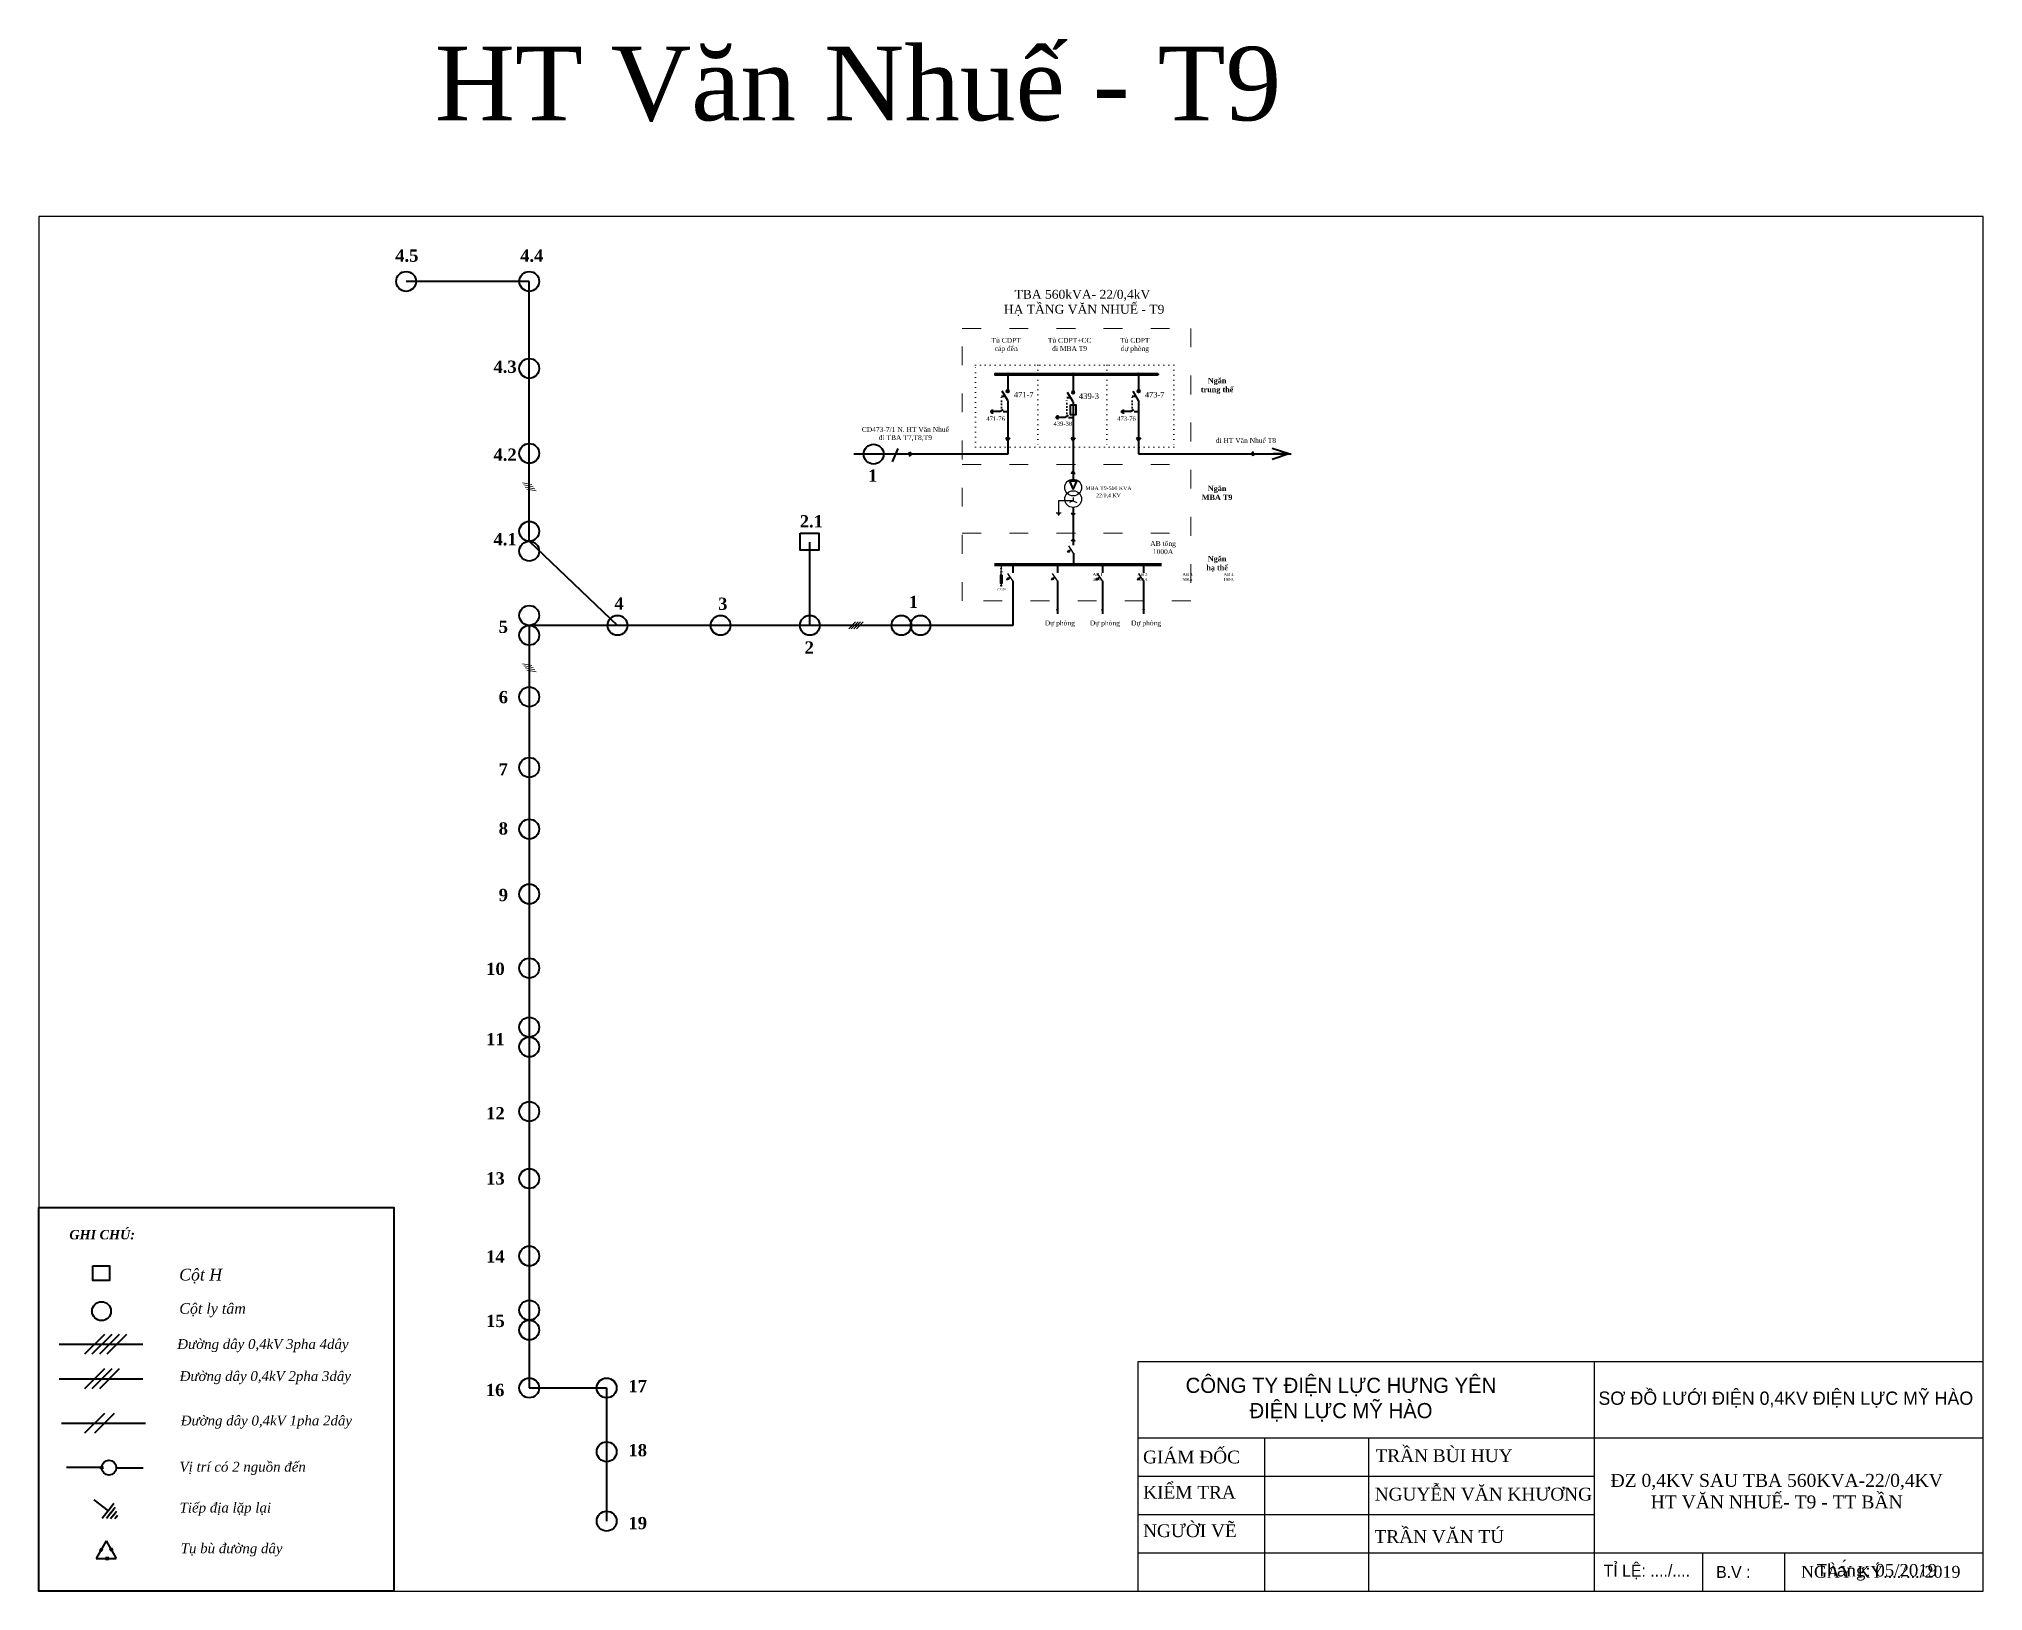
# Model space of a CAD drawing. Extents: x -2498 to 13808, y -1476 to 9052.
# Drawn here: x 6650 to 7441, y 2877 to 3509 of the extents above; entities that cross this region are included whole.
import ezdxf

# ---------------------------------------------------------------- set-up
doc = ezdxf.new("R2010")
doc.units = 0
doc.header["$LTSCALE"] = 0.08
doc.header["$MEASUREMENT"] = 0
doc.linetypes.add('ACAD_ISO03W100', pattern=[30, 12, -18])
doc.linetypes.add('ACAD_ISO07W100', pattern=[3, 0, -3])
doc.layers.get('0').update_dxf_attribs({"linetype": 'CONTINUOUS', "lineweight": 40})
doc.layers.add('Duong manh', color=8, linetype='CONTINUOUS')
for name, color, linetype, lineweight in [('Duong truc', 7, 'CONTINUOUS', 40), ('khung', 3, 'CONTINUOUS', 18), ('NET DAM', 6, 'CONTINUOUS', 25)]:
    doc.layers.add(name, color=color, linetype=linetype, lineweight=lineweight)
doc.styles.add('2.1. CDduong truc', font='times.ttf', dxfattribs={"height": 130})
doc.styles.add('2.2. CD nhanh', font='times.ttf', dxfattribs={"height": 100})
doc.styles.add('anh chinh', font='VNARIAL.TTF', dxfattribs={"height": 2.5})
doc.styles.add('anh thong', font='times.ttf', dxfattribs={"height": 0.5})
doc.styles.get("Standard").update_dxf_attribs({"font": 'VHTEKN.TTF', "height": 2.5})
doc.styles.add('style4', font='VHTIMEB.TTF')

msp = doc.modelspace()

# ---------------------------------------------------------------- texts
at = {"ltscale": 7}
for s, height, style, p in [('471-7', 2.243, '2.1. CDduong truc', (7046.66, 3363.42)), ('473-7', 2.243, '2.1. CDduong truc', (7099.97, 3363.42)), ('439-3', 2.336, '2.1. CDduong truc', (7073.06, 3362.8)), ('471-76', 1.747, '2.2. CD nhanh', (7035.42, 3353.92)), ('439-38', 1.747, '2.2. CD nhanh', (7062.79, 3351.84)), ('473-76', 1.747, '2.2. CD nhanh', (7088.73, 3353.92))]:
    msp.add_text(s, height=height, dxfattribs=dict(at, style=style)).set_placement(p)
at = {"color": 7, "ltscale": 5, "style": 'style4'}
for s, height, p in [('MBA T9-560 kVA', 1.5584, (7075.77, 3325.7)), ('22/0,4 kV', 1.558, (7080.14, 3322.75))]:
    msp.add_text(s, height=height, dxfattribs=at).set_placement(p)
at = {"color": 0, "linetype": 'Continuous', "lineweight": 30, "ltscale": 10}
for s, insert, char_height, width, attachment_point in [('{\\fTimes New Roman|b0|i0|c0|p18;HT Văn Nhuế - T9}', (6810.73, 3506.3), 30, 349.32, 1), ('\\pi32.17;{\\fTimes New Roman|b0|i0|c238|p18;Đ\\fTimes New Roman|b0|i0|c0|p18;Z 0,4KV SAU TBA 560KVA-22/0,4KV \\PHT VĂN NHUẾ- T9 - TT BẦN}', (7341.24, 2924.93), 5.27076, 244.8592, 2)]:
    msp.add_mtext(s, dxfattribs=dict(at, insert=insert, char_height=char_height, width=width, attachment_point=attachment_point))
at = {"color": 0, "linetype": 'Continuous', "lineweight": 40, "ltscale": 8, "attachment_point": 1, "style": 'anh chinh'}
for s, insert, char_height, width in [('{\\fTimes New Roman|b1|i0|c0|p18;4.5}', (6794.66, 3423.69), 5, 5.7166), ('{\\fTimes New Roman|b1|i0|c0|p18;4.4}', (6845.56, 3423.69), 5, 5.7166), ('{\\fTimes New Roman|b1|i0|c0|p18;4.3}', (6834.67, 3378.44), 5, 5.7166), ('{\\fTimes New Roman|b1|i0|c0|p18;4.2}', (6834.67, 3342.62), 5, 5.7166), ('{\\fTimes New Roman|b1|i0|c0|p18;1}', (6987.23, 3334.06), 5, 5.7166), ('{\\fTimes New Roman|b1|i0|c0|p18;2.1}', (6959.41, 3315.47), 5, 5.7166), ('{\\fTimes New Roman|b1|i0|c0|p18;4.1}', (6834.67, 3308.17), 5, 5.7166), ('{\\fTimes New Roman|b1|i0|c0|p18;4}', (6883.9, 3282.01), 5, 5.7166), ('{\\fTimes New Roman|b1|i0|c0|p18;3}', (6926.17, 3281.89), 5, 5.7166), ('{\\fTimes New Roman|b1|i0|c0|p18;1}', (7003.85, 3282.62), 5, 5.7166), ('{\\fTimes New Roman|b1|i0|c0|p18;5}', (6836.79, 3272.49), 5, 5.7166), ('{\\fTimes New Roman|b1|i0|c0|p18;2}', (6961.41, 3264.07), 5, 5.7166), ('{\\fTimes New Roman|b1|i0|c0|p18;6}', (6836.79, 3243.87), 5, 5.7166), ('{\\fTimes New Roman|b1|i0|c0|p18;7}', (6836.79, 3214.44), 5, 5.7166), ('{\\fTimes New Roman|b1|i0|c0|p18;8}', (6836.79, 3190.36), 5, 5.7166), ('{\\fTimes New Roman|b1|i0|c0|p18;9}', (6836.79, 3163.25), 5, 5.7166), ('{\\fTimes New Roman|b1|i0|c0|p18;10}', (6831.69, 3133.18), 5, 5.7166), ('{\\fTimes New Roman|b1|i0|c0|p18;11}', (6831.69, 3104.54), 5, 5.7166), ('{\\fTimes New Roman|b1|i0|c0|p18;12}', (6831.69, 3074.35), 5, 5.7166), ('{\\fTimes New Roman|b1|i0|c0|p18;13}', (6831.69, 3047.81), 5, 5.7166), ('{\\fTimes New Roman|b1|i0|c0|p18;14}', (6831.69, 3016), 5, 5.7166), ('{\\fTimes New Roman|b1|i0|c0|p18;15}', (6831.69, 2989.77), 5, 5.7166), ('{\\fTimes New Roman|b1|i0|c0|p18;16}', (6831.57, 2961.63), 5, 5.7166), ('{\\fTimes New Roman|b1|i0|c0|p18;17}', (6889.66, 2963.21), 5, 5.7166), ('{\\fTimes New Roman|b1|i0|c0|p18;18}', (6889.66, 2937.11), 5, 5.7166), ('{\\fTimes New Roman|b1|i0|c0|p18;19}', (6889.66, 2907.4), 5, 5.7166), ('Tha{\\fTimes New Roman|b0|i0|c0|p18;́ng: 05/2019}', (7373.56, 2888.23), 5.082, 67.2678)]:
    msp.add_mtext(s, dxfattribs=dict(at, insert=insert, char_height=char_height, width=width))
at = {"color": 0, "lineweight": 30, "style": 'anh thong'}
for s, insert, char_height, width, attachment_point in [('TBA 560kVA- 22/0,4kV\\P HẠ TẦNG VĂN NHUẾ - T9', (7074.54, 3407.24), 3.6504, 75.4023, 2), ('GZ500', (7041.6, 3285.63), 0.799, 37.0456, 2), ('{\\fTimes New Roman|b0|i1|c0|p18;Cột H}', (6706.66, 3008.48), 4.7839, 83.1318, 1), ('{\\fTimes New Roman|b0|i1|c0|p18;Cột ly tâm}', (6706.7, 2994.48), 4.3073, 83.1318, 1)]:
    msp.add_mtext(s, dxfattribs=dict(at, insert=insert, char_height=char_height, width=width, attachment_point=attachment_point))
at = {"lineweight": 30, "attachment_point": 2, "style": 'anh thong'}
for s, insert, char_height, width in [('Tủ CDPT\\Pcáp đến', (7043.49, 3387.68), 1.997, 16.8549), ('Tủ CDPT+CC\\Pđi MBA T9', (7069.34, 3387.68), 1.997, 19.4812), ('Tủ CDPT \\Pdự phòng', (7095.88, 3387.68), 1.997, 25.2223), ('{\\fTimes New Roman|b1|i0|c0|p18;Ngăn \\Ptrung thế}', (7129.4, 3371.39), 2.184, 14.7717), ('CD473-7/1 N. HT Văn Nhuế\\Pđi TBA T7,T8,T9', (7002.43, 3351.38), 1.9968, 46.307), ('đi HT Văn Nhuế T8', (7141.13, 3346.91), 1.9968, 29.0927), ('{\\fTimes New Roman|b1|i0|c0|p18;Ngăn \\PMBA T9}', (7129.4, 3327.45), 2.184, 14.7717), ('{\\fTimes New Roman|b1|i0|c0|p18;Ngăn \\Phạ thế}', (7129.4, 3298.83), 2.184, 14.7717)]:
    msp.add_mtext(s, dxfattribs=dict(at, insert=insert, char_height=char_height, width=width))
at = {"linetype": 'Continuous', "lineweight": 40, "ltscale": 8}
for s, insert, char_height, attachment_point in [('{\\fTimes New Roman|b0|i0|c0|p18;AB tổng\\P1000A}', (7107.38, 3299.56), 1.9968, 8), ('{\\fTimes New Roman|b0|i0|c0|p18;AB 1\\P400A}', (7080.79, 3290.26), 1.248, 5), ('{\\fTimes New Roman|b0|i0|c0|p18;AB 2\\P300A}', (7098.99, 3290.26), 1.248, 5), ('{\\fTimes New Roman|b0|i0|c0|p18;AB 3 \\P300A}', (7117.33, 3290.26), 1.248, 5), ('{\\fTimes New Roman|b0|i0|c0|p18;AB 4 \\P100A}', (7134.09, 3290.26), 1.248, 5)]:
    msp.add_mtext_dynamic_manual_height_columns(s, width=69.2641, gutter_width=12.5, heights=[0], dxfattribs=dict(at, insert=insert, char_height=char_height, attachment_point=attachment_point))
at = {"linetype": 'Continuous', "lineweight": 30, "ltscale": 8, "char_height": 2, "width": 15.2701, "attachment_point": 2, "style": 'anh thong'}
for insert in [(7065.35, 3272.55), (7083.69, 3272.55), (7100.45, 3272.55)]:
    msp.add_mtext('Dự phòng', dxfattribs=dict(at, insert=insert))
at = {"attachment_point": 1, "style": 'anh thong'}
for s, insert, char_height, width in [('{\\fTimes New Roman|b1|i1|c0|p18;GHI CHÚ:}', (6661.92, 3024.3), 3.8176, 55.0138), ('{\\fTimes New Roman|b0|i1|c238|p18;Đ\\fTimes New Roman|b0|i1|c0|p18;ường dây 0,4kV 3pha 4dây}', (6705.89, 2979.85), 4.0185, 102.6037), ('{\\fTimes New Roman|b0|i1|c238|p18;Đư\\fTimes New Roman|b0|i1|c0|p18;ờng dây 0,4kV 2pha 3dây}', (6706.86, 2966.8), 4.0185, 102.6037), ('{\\fTimes New Roman|b0|i1|c238|p18;Đư\\fTimes New Roman|b0|i1|c0|p18;ờng dây 0,4kV 1pha 2dây}', (6707.29, 2948.68), 4.0185, 102.6037), ('{\\fTimes New Roman|b0|i1|c0|p18;Vị trí có 2 nguồn đến}', (6706.82, 2929.86), 4.0185, 102.6037), ('{\\fTimes New Roman|b0|i1|c0|p18;Tiếp địa lặp lại}', (6706.82, 2913.23), 4.0185, 102.6037), ('{\\fTimes New Roman|b0|i1|c0|p18;Tụ bù đường dây}', (6707.29, 2896.64), 4.0185, 102.6037)]:
    msp.add_mtext(s, dxfattribs=dict(at, insert=insert, char_height=char_height, width=width))

# ---------------------------------------------------------------- blocks, each defined once
blk = doc.blocks.new('khung')
at = {"layer": 'khung', "color": 5, "lineweight": -3, "ltscale": 4}
for p, q in [((630143, 2296298.9), (632881, 2296298.9)), ((630143, 2295554.2), (630143, 2296298.9)), ((631620.1, 2296298.9), (631620.1, 2295554.2)), ((630143, 2296050.6), (631457.3, 2296050.6)), ((630143, 2296050.6), (632881, 2296050.6)), ((630552, 2296050.6), (630552, 2295554.2)), ((630888.9, 2296050.6), (630888.9, 2295554.2)), ((630143, 2295926.5), (631620.1, 2295926.5)), ((630143, 2295802.4), (631620.1, 2295802.4)), ((630143, 2295678.3), (631512, 2295678.3)), ((630143, 2295678.3), (632881, 2295678.3)), ((631972.7, 2295554.2), (631972.7, 2295678.3)), ((632238.4, 2295554.2), (632238.4, 2295678.3))]:
    blk.add_line(p, q, dxfattribs=at)
blk.add_lwpolyline([(632881, 2300009), (626580.6, 2300009), (626580.6, 2295554.2), (632881, 2295554.2), (632881, 2300009)], dxfattribs=at)
at = {"layer": 'Duong manh', "color": 0, "lineweight": -3, "ltscale": 4}
for s, insert, char_height, width, attachment_point in [('{\\f.VnAvantH|b0|i0|c0|p34;C¤NG TY §IÖN LùC H¦NG Y£N\\P®iÖn lùc mü hµo}', (630800.1, 2296174.8), 49.141, 1314.329, 5), ('{\\f.VnAvantH|b0|i0|c0|p34;s¬ ®å l\xadíi ®iÖn 0,4kv ®iÖn lùc mü hµo}', (632241.6, 2296174.8), 43.049, 1423.665, 5), ('{\\fTimes New Roman|b0|i0|c0|p18; GIÁM ĐỐC}', (630143, 2295988.6), 41.37, 409.064, 4), ('{\\fTimes New Roman|b0|i0|c0|p18; TRẦN BÙI HUY}', (630896.3, 2295992.9), 41.37, 536.856, 4), ('{\\f.VnAvantH|b0|i0|c0|p34; \\fTimes New Roman|b0|i0|c0|p18; KIỂM TRA}', (630128, 2295874.7), 41.37, 409.064, 4), ('{\\fTimes New Roman|b0|i0|c0|p18; NGUYỄN VĂN KHƯƠNG}', (630893.6, 2295868.1), 41.37, 717.247, 4), ('{\\fTimes New Roman|b0|i0|c0|p18; NGƯỜI VẼ}', (630143, 2295749.5), 41.37, 409.064, 4), ('{\\f.VnAvantH|b0|i0|c0|p34; \\fTimes New Roman|b0|i0|c0|p18;TRẦN VĂN TÚ}', (630893.4, 2295730.7), 41.37, 536.856, 4), ('{\\f.VnAvantH|b0|i0|c0|p34; tØ lÖ: ..../....}', (631636.6, 2295616.3), 38.475, 301.491, 4), ('{\\f.VnAvantH|b0|i0|c0|p34;b.v :}', (632071.5, 2295616.3), 38.475, 424.338, 5), ('{\\fTimes New Roman|b0|i0|c0|p18;NGÀY KÝ..../.../2019}', (632549.2, 2295616.3), 38.475, 820.671, 5)]:
    blk.add_mtext(s, dxfattribs=dict(at, insert=insert, char_height=char_height, width=width, attachment_point=attachment_point))

# ---------------------------------------------------------------- hatches: boundary and pattern name
at = {"lineweight": 30, "ltscale": 5}
h = msp.add_hatch(color=7, dxfattribs=at)
edge = h.paths.add_edge_path()
edge.add_arc((7044.13, 3372.83), 0.564, 0, 360)
h = msp.add_hatch(color=7, dxfattribs=at)
edge = h.paths.add_edge_path()
edge.add_arc((7070.78, 3372.83), 0.564, 0, 360)
h = msp.add_hatch(color=7, dxfattribs=at)
edge = h.paths.add_edge_path()
edge.add_arc((7097.44, 3372.83), 0.564, 0, 360)
h = msp.add_hatch(color=7, dxfattribs=at)
edge = h.paths.add_edge_path()
edge.add_arc((7070.94, 3295.19), 0.315, 0, 360)
at = {"linetype": 'Continuous', "ltscale": 8}
for points in [[(6675.56, 2927.52, 1), (6674.57, 2927.52, 1)], [(6681.56, 2927.52, 1), (6680.56, 2927.52, 1)]]:
    msp.add_hatch(color=256, dxfattribs=at).paths.add_polyline_path(points)
at = {"layer": 'Duong truc', "lineweight": -2, "ltscale": 5}
for points in [[(7068.49, 3300.4), (7069.46, 3300.56), (7068.95, 3301.26)], [(7043.7, 3289.19), (7044.66, 3289.35), (7044.16, 3290.05)], [(7061.9, 3289.19), (7062.86, 3289.35), (7062.35, 3290.05)], [(7080.24, 3289.19), (7081.2, 3289.35), (7080.69, 3290.05)], [(7097, 3289.19), (7097.96, 3289.35), (7097.45, 3290.05)]]:
    msp.add_hatch(color=7, dxfattribs=at).paths.add_polyline_path(points)

# ---------------------------------------------------------------- linework, layer by layer
at = {"color": 0, "linetype": 'Continuous', "lineweight": 40, "ltscale": 8}
for p, q in [((6849.24, 3410.68), (6799.09, 3410.68)), ((6849.24, 3304.85), (6849.24, 3410.68)), ((6999.31, 3342.65), (6997.07, 3337.24)), ((7158.57, 3340.44), (7151.87, 3342.68)), ((7044.13, 3340.32), (6981.45, 3340.32)), ((7097.44, 3340.44), (7159.52, 3340.44)), ((7158.57, 3340.44), (7151.87, 3338.2)), ((7158.57, 3340.44), (7152.18, 3340.44)), ((7152.18, 3340.44), (7152.18, 3340.44)), ((7069.29, 3329.25), (7070.71, 3325.94)), ((7072.23, 3329.25), (7069.29, 3329.25)), ((7070.71, 3325.94), (7072.23, 3329.25)), ((7070.78, 3318.62), (7070.78, 3303.24)), ((6849.24, 3304.85), (6885.18, 3270.58)), ((6963.52, 3270.58), (6963.52, 3304.44)), ((7046.16, 3288.76), (7046.16, 3270.58)), ((7046.16, 3270.58), (6849.24, 3270.58)), ((6849.24, 3270.58), (6849.24, 2959.96)), ((6849.24, 2959.96), (6880.77, 2959.96)), ((6880.77, 2959.96), (6880.77, 2905.7)), ((6681.06, 2927.47), (6691.95, 2927.47))]:
    msp.add_line(p, q, dxfattribs=at)
at = {"color": 1, "linetype": 'ACAD_ISO07W100', "lineweight": 5, "ltscale": 8}
for p, q in [((7056.33, 3376.57), (7056.33, 3343.2)), ((7084.48, 3376.57), (7084.48, 3343.2))]:
    msp.add_line(p, q, dxfattribs=at)
at = {"color": 7, "ltscale": 5}
for p, q in [((7044.13, 3362.21), (7041.85, 3365.97)), ((7043.51, 3366.44), (7044.75, 3366.44)), ((7044.13, 3372.83), (7044.13, 3366.44)), ((7070.16, 3365.88), (7071.41, 3365.88)), ((7070.78, 3372.27), (7070.78, 3365.88)), ((7097.44, 3362.21), (7095.16, 3365.97)), ((7096.82, 3366.44), (7098.06, 3366.44)), ((7097.44, 3372.83), (7097.44, 3366.44)), ((7044.13, 3362.21), (7044.13, 3340.32)), ((7070.78, 3361.65), (7068.5, 3365.4)), ((7070.78, 3361.65), (7070.78, 3346.79)), ((7097.44, 3362.21), (7097.44, 3340.44)), ((7044.13, 3346.79), (7043.3, 3346.79)), ((7043.3, 3346.79), (7044.13, 3345.88)), ((7044.13, 3346.79), (7044.98, 3346.79)), ((7044.98, 3346.79), (7044.13, 3345.88)), ((7070.78, 3346.79), (7069.96, 3346.79)), ((7069.96, 3346.79), (7070.78, 3345.88)), ((7070.78, 3346.79), (7071.63, 3346.79)), ((7071.63, 3346.79), (7070.78, 3345.88)), ((7070.78, 3346.79), (7070.78, 3330.11)), ((7097.44, 3346.79), (7096.61, 3346.79)), ((7096.61, 3346.79), (7097.44, 3345.88)), ((7097.44, 3346.79), (7098.29, 3346.79)), ((7098.29, 3346.79), (7097.44, 3345.88)), ((7004.12, 3340.32), (7004.12, 3341.17)), ((7004.12, 3341.17), (7005.04, 3340.32)), ((7004.12, 3340.32), (7004.12, 3339.5)), ((7004.12, 3339.5), (7005.04, 3340.32)), ((7144.14, 3341.27), (7143.23, 3340.44)), ((7144.14, 3339.59), (7143.23, 3340.44)), ((7144.14, 3340.44), (7144.14, 3341.27)), ((7144.14, 3340.44), (7144.14, 3339.59))]:
    msp.add_line(p, q, dxfattribs=at)
at = {"linetype": 'Continuous', "lineweight": 40, "ltscale": 8}
for p, q in [((7105.38, 3373.06), (7105.37, 3372.6)), ((7041.54, 3363.94), (7043.09, 3363.93)), ((7068.19, 3363.38), (7069.74, 3363.37)), ((7094.85, 3363.94), (7096.39, 3363.93))]:
    msp.add_line(p, q, dxfattribs=at)
at = {"color": 7}
for p, q in [((7037.21, 3357.99), (7037.21, 3357.26)), ((7037.21, 3357.99), (7037.21, 3357.26)), ((7037.48, 3358.27), (7037.48, 3356.99)), ((7037.79, 3358.51), (7037.79, 3356.75)), ((7040.84, 3357.63), (7037.79, 3357.63)), ((7090.52, 3357.99), (7090.52, 3357.26)), ((7090.52, 3357.99), (7090.52, 3357.26)), ((7090.79, 3358.27), (7090.79, 3356.99)), ((7091.1, 3358.51), (7091.1, 3356.75)), ((7094.14, 3357.63), (7091.1, 3357.63)), ((7063.86, 3355.66), (7063.86, 3354.93)), ((7063.86, 3355.66), (7063.86, 3354.93)), ((7064.13, 3355.93), (7064.13, 3354.65)), ((7064.45, 3356.17), (7064.45, 3354.41)), ((7067.49, 3355.29), (7064.45, 3355.29)), ((7046.16, 3295.2), (7046.16, 3291.95)), ((7064.36, 3295.2), (7064.36, 3291.95)), ((7070.95, 3299.97), (7070.95, 3295.2)), ((7082.7, 3295.2), (7082.7, 3291.95)), ((7099.46, 3295.2), (7099.46, 3291.95)), ((7064.36, 3288.76), (7064.36, 3275.24)), ((7082.7, 3288.76), (7082.7, 3275.24)), ((7099.46, 3288.76), (7099.46, 3275.24))]:
    msp.add_line(p, q, dxfattribs=at)
at = {"color": 7, "ltscale": 3}
for p, q in [((7040.84, 3357.63), (7042.24, 3358.5)), ((7042.28, 3357.63), (7044.13, 3357.63)), ((7094.14, 3357.63), (7095.55, 3358.5)), ((7095.59, 3357.63), (7097.44, 3357.63)), ((7067.49, 3355.29), (7068.89, 3356.16)), ((7068.94, 3355.29), (7070.78, 3355.29))]:
    msp.add_line(p, q, dxfattribs=at)
at = {"color": 7, "linetype": 'ACAD_ISO07W100', "ltscale": 5}
for p, q in [((7041.54, 3358.06), (7041.54, 3363.94)), ((7068.19, 3355.73), (7068.19, 3363.38)), ((7094.85, 3358.06), (7094.85, 3363.94))]:
    msp.add_line(p, q, dxfattribs=at)
at = {"color": 1, "linetype": 'ACAD_ISO03W100', "lineweight": 9, "ltscale": 8}
for p, q in [((7025.59, 3336.05), (7118.71, 3336.05)), ((7025.59, 3308.14), (7118.71, 3308.14))]:
    msp.add_line(p, q, dxfattribs=at)
at = {"linetype": 'Continuous', "lineweight": 15, "ltscale": 8}
for p, q in [((6850.29, 3327.9), (6846.45, 3328.63)), ((6850.88, 3327.04), (6847.03, 3327.77)), ((6851.46, 3326.19), (6847.62, 3326.92)), ((6852.05, 3325.33), (6848.2, 3326.06)), ((6982.15, 3271.96), (6979.38, 3269.2)), ((6983.18, 3271.96), (6980.42, 3269.2)), ((6984.22, 3271.96), (6981.45, 3269.2)), ((6985.26, 3271.96), (6982.49, 3269.2)), ((6850.29, 3254.21), (6846.45, 3254.94)), ((6850.88, 3253.35), (6847.03, 3254.08)), ((6851.46, 3252.5), (6847.62, 3253.23)), ((6852.05, 3251.64), (6848.2, 3252.37))]:
    msp.add_line(p, q, dxfattribs=at)
at = {"color": 7, "lineweight": -2, "ltscale": 0.35}
for p, q in [((7070.78, 3321.33), (7064.87, 3321.33)), ((7064.87, 3321.33), (7064.87, 3316.39)), ((7070.78, 3321.33), (7069.3, 3320.62)), ((7070.78, 3322.72), (7070.78, 3321.33)), ((7070.78, 3321.33), (7072.27, 3320.62)), ((7063.84, 3316.39), (7065.89, 3316.39)), ((7064.35, 3316.01), (7065.38, 3316.01)), ((7064.61, 3315.66), (7065.12, 3315.66))]:
    msp.add_line(p, q, dxfattribs=at)
at = {"color": 7, "lineweight": 70, "ltscale": 0.35}
msp.add_line((7106.76, 3295.2), (7038.72, 3295.2), dxfattribs=at)
at = {"lineweight": 30}
for p, q in [((7041.47, 3295.2), (7041.47, 3293.3)), ((7041.01, 3290.97), (7041.01, 3287.65)), ((7041.92, 3290.97), (7041.01, 3290.37)), ((7041.92, 3290.37), (7041.01, 3290.97)), ((7041.92, 3290.97), (7041.01, 3290.97)), ((7041.92, 3290.37), (7041.01, 3290.37)), ((7041.92, 3290.07), (7041.01, 3290.07)), ((7041.92, 3289.77), (7041.01, 3289.77)), ((7041.92, 3289.46), (7041.01, 3289.46)), ((7041.92, 3289.16), (7041.01, 3289.16)), ((7041.92, 3288.86), (7041.01, 3288.86)), ((7041.92, 3288.56), (7041.01, 3288.56)), ((7041.92, 3288.26), (7041.01, 3288.26)), ((7041.92, 3287.96), (7041.01, 3287.96)), ((7041.92, 3287.65), (7041.01, 3287.65)), ((7041.87, 3286.75), (7041.06, 3286.75)), ((7041.68, 3286.64), (7041.24, 3286.64)), ((7041.47, 3293.3), (7041.27, 3293.89)), ((7041.46, 3292.87), (7041.27, 3292.29)), ((7041.56, 3286.54), (7041.37, 3286.54)), ((7041.46, 3290.97), (7041.46, 3292.87)), ((7041.46, 3292.87), (7041.66, 3292.29)), ((7041.46, 3287.65), (7041.46, 3286.76)), ((7041.47, 3293.3), (7041.66, 3293.89)), ((7041.92, 3290.97), (7041.92, 3287.65))]:
    msp.add_line(p, q, dxfattribs=at)
at = {"linetype": 'Continuous', "ltscale": 8}
for p, q in [((6657.77, 2977.8), (6691.92, 2977.8)), ((6676.18, 2981.74), (6668.14, 2973.71)), ((6679.19, 2981.74), (6671.15, 2973.71)), ((6682.21, 2981.74), (6674.17, 2973.71)), ((6685.22, 2981.74), (6677.18, 2973.71)), ((6657.77, 2963.73), (6691.92, 2963.73)), ((6676.18, 2967.68), (6668.14, 2959.64)), ((6679.19, 2967.68), (6671.15, 2959.64)), ((6682.21, 2967.68), (6674.17, 2959.64)), ((6676.18, 2949.59), (6668.14, 2941.56)), ((6680.2, 2949.59), (6672.16, 2941.56)), ((6658.77, 2945.65), (6692.93, 2945.65)), ((6675.06, 2927.52), (6660.7, 2927.52)), ((6671.96, 2914.32), (6677.69, 2909.88)), ((6677.69, 2909.88), (6675.31, 2906.8)), ((6678.78, 2909.03), (6677, 2906.72)), ((6677.69, 2909.88), (6680.08, 2912.95)), ((6679.87, 2908.19), (6678.69, 2906.65)), ((6678.78, 2909.03), (6680.57, 2911.34)), ((6679.87, 2908.19), (6681.07, 2909.71)), ((6680.96, 2907.34), (6680.37, 2906.57)), ((6680.96, 2907.34), (6681.56, 2908.11)), ((6674.79, 2893.84), (6672.88, 2890.48)), ((6672.88, 2890.48), (6676.88, 2890.48)), ((6674.19, 2894.15), (6675.34, 2893.56)), ((6674.45, 2894.6), (6675.59, 2894.01)), ((6676.97, 2897.68), (6675.05, 2894.29)), ((6676.88, 2890.48), (6676.95, 2890.48)), ((6676.95, 2891.13), (6676.95, 2889.82)), ((6676.97, 2897.68), (6678.88, 2894.29)), ((6677.57, 2891.13), (6677.57, 2889.82)), ((6677.57, 2890.48), (6681.05, 2890.48)), ((6679.48, 2894.6), (6678.34, 2894.01)), ((6679.74, 2894.15), (6678.59, 2893.56)), ((6679.14, 2893.84), (6681.05, 2890.48))]:
    msp.add_line(p, q, dxfattribs=at)
at = {"color": 1, "linetype": 'ACAD_ISO03W100', "lineweight": 9, "ltscale": 8}
msp.add_lwpolyline([(7025.59, 3391.55), (7118.71, 3391.55), (7118.71, 3280.56), (7025.59, 3280.56)], close=True, dxfattribs=at)
at = {"color": 1, "linetype": 'ACAD_ISO07W100', "lineweight": 5, "ltscale": 8}
msp.add_lwpolyline([(7030.95, 3376.57), (7111.76, 3376.57), (7111.76, 3343.2), (7030.95, 3343.2)], close=True, dxfattribs=at)
at = {"color": 7, "ltscale": 5}
msp.add_lwpolyline([(7105.38, 3373.06), (7038.88, 3373.06), (7038.88, 3372.6), (7105.37, 3372.6)], dxfattribs=at)
at = {"color": 0, "linetype": 'Continuous', "lineweight": 40, "ltscale": 8}
for points in [[(7069.74, 3360.38), (7071.83, 3360.38), (7071.83, 3356.36), (7069.74, 3356.36)], [(6959.64, 3308.07), (6967.24, 3308.07), (6967.24, 3301.25), (6959.64, 3301.25)], [(6649.52, 3033.51), (6794.04, 3033.51), (6794.04, 2877.19), (6649.52, 2877.19)]]:
    msp.add_lwpolyline(points, close=True, dxfattribs=at)
at = {"color": 7, "lineweight": -2, "ltscale": 0.35}
for points in [[(7064.36, 3275.24, 0, 1.11, 0), (7064.36, 3277.21, 1.11, 1.11, 0)], [(7082.7, 3275.24, 0, 1.11, 0), (7082.7, 3277.21, 1.11, 1.11, 0)], [(7099.46, 3275.24, 0, 1.11, 0), (7099.46, 3277.21, 1.11, 1.11, 0)]]:
    msp.add_lwpolyline(points, format="xyseb", dxfattribs=at)
at = {"linetype": 'Continuous', "ltscale": 8}
msp.add_lwpolyline([(6671.47, 3009.74), (6678.27, 3009.74), (6678.27, 3003.73), (6671.47, 3003.73)], close=True, dxfattribs=at)
at = {"color": 0, "lineweight": 40, "ltscale": 8}
for centre in [(6799.09, 3410.68), (6849.24, 3410.68), (6849.24, 3375.24), (6849.24, 3340.63), (6989.51, 3340.32), (6849.24, 3308.9), (6849.24, 3300.81), (6849.24, 3274.62), (6849.24, 3266.54), (6885.18, 3270.58), (6927.18, 3270.58), (6963.52, 3270.58), (7000.83, 3270.58), (7008.6, 3270.58), (6849.24, 3241.46), (6849.24, 3212.7), (6849.24, 3187.59), (6849.24, 3161.15), (6849.24, 3130.96), (6849.24, 3106.92), (6849.24, 3098.84), (6849.24, 3072.57), (6849.24, 3045.23), (6849.24, 3013.69), (6849.24, 2991.62), (6849.24, 2983.53), (6849.24, 2959.96), (6880.77, 2959.96), (6880.77, 2933.95), (6880.77, 2905.7)]:
    msp.add_circle(centre, 4.04, dxfattribs=at)
at = {"color": 7, "lineweight": 30, "ltscale": 5}
for centre in [(7044.13, 3372.83), (7070.78, 3372.83), (7097.44, 3372.83)]:
    msp.add_circle(centre, 0.564, dxfattribs=at)
at = {"color": 7, "ltscale": 5}
for centre in [(7044.13, 3365.97), (7070.78, 3365.4), (7097.44, 3365.97)]:
    msp.add_circle(centre, 0.475, dxfattribs=at)
at = {"color": 7, "lineweight": -2, "ltscale": 0.35}
for centre in [(7070.78, 3326.71), (7070.78, 3322.02)]:
    msp.add_circle(centre, 3.4, dxfattribs=at)
at = {"linetype": 'Continuous', "ltscale": 8}
for centre, radius in [((6675.04, 2991.24), 3.84), ((6678.06, 2927.47), 3), ((6675.06, 2927.52), 0.496)]:
    msp.add_circle(centre, radius, dxfattribs=at)
for p in [(6678.78, 2909.03), (6679.87, 2908.19), (6680.96, 2907.34)]:
    msp.add_point(p, dxfattribs=at)
at = {"layer": 'Duong truc', "color": 7, "lineweight": -2, "ltscale": 5}
for p, q in [((7069.97, 3332.49), (7070.78, 3333.34)), ((7070.78, 3332.49), (7069.97, 3332.49)), ((7071.6, 3332.49), (7070.78, 3333.34)), ((7070.78, 3332.49), (7071.6, 3332.49)), ((7069.97, 3316.16), (7070.78, 3315.31)), ((7070.78, 3316.16), (7069.97, 3316.16)), ((7071.6, 3316.16), (7070.78, 3315.31)), ((7070.78, 3316.16), (7071.6, 3316.16)), ((7070.95, 3299.97), (7069.01, 3302.92)), ((7069.97, 3305.03), (7070.78, 3305.87)), ((7070.78, 3305.03), (7069.97, 3305.03)), ((7071.6, 3305.03), (7070.78, 3305.87)), ((7070.78, 3305.03), (7071.6, 3305.03)), ((7069.98, 3301.45), (7068.49, 3300.4)), ((7068.49, 3300.4), (7068.95, 3301.26)), ((7068.49, 3300.4), (7069.46, 3300.56)), ((7068.95, 3301.26), (7069.46, 3300.56)), ((7045.19, 3290.24), (7043.7, 3289.19)), ((7043.7, 3289.19), (7044.16, 3290.05)), ((7043.7, 3289.19), (7044.66, 3289.35)), ((7044.16, 3290.05), (7044.66, 3289.35)), ((7046.16, 3288.76), (7044.21, 3291.71)), ((7063.38, 3290.24), (7061.9, 3289.19)), ((7061.9, 3289.19), (7062.35, 3290.05)), ((7061.9, 3289.19), (7062.86, 3289.35)), ((7062.35, 3290.05), (7062.86, 3289.35)), ((7064.36, 3288.76), (7062.41, 3291.71)), ((7081.72, 3290.24), (7080.24, 3289.19)), ((7080.24, 3289.19), (7080.69, 3290.05)), ((7080.24, 3289.19), (7081.2, 3289.35)), ((7080.69, 3290.05), (7081.2, 3289.35)), ((7082.7, 3288.76), (7080.75, 3291.71)), ((7098.48, 3290.24), (7097, 3289.19)), ((7097, 3289.19), (7097.45, 3290.05)), ((7097, 3289.19), (7097.96, 3289.35)), ((7097.45, 3290.05), (7097.96, 3289.35)), ((7099.46, 3288.76), (7097.51, 3291.71))]:
    msp.add_line(p, q, dxfattribs=at)

# ---------------------------------------------------------------- block references
at = {"layer": 'NET DAM', "color": 7, "xscale": 0.1256869025520473, "yscale": 0.1256869025520473, "zscale": 0.1256869025520473}
msp.add_blockref('khung', (-72103.45, -285643.91), dxfattribs=at)

msp.set_redraw_order([(e.dxf.handle, doc.entitydb.next_handle()) for e in msp.query("TEXT MTEXT ATTDEF DIMENSION ARC_DIMENSION")])  # texts and dimensions are drawn at this point

doc.saveas('drawing.dxf')
